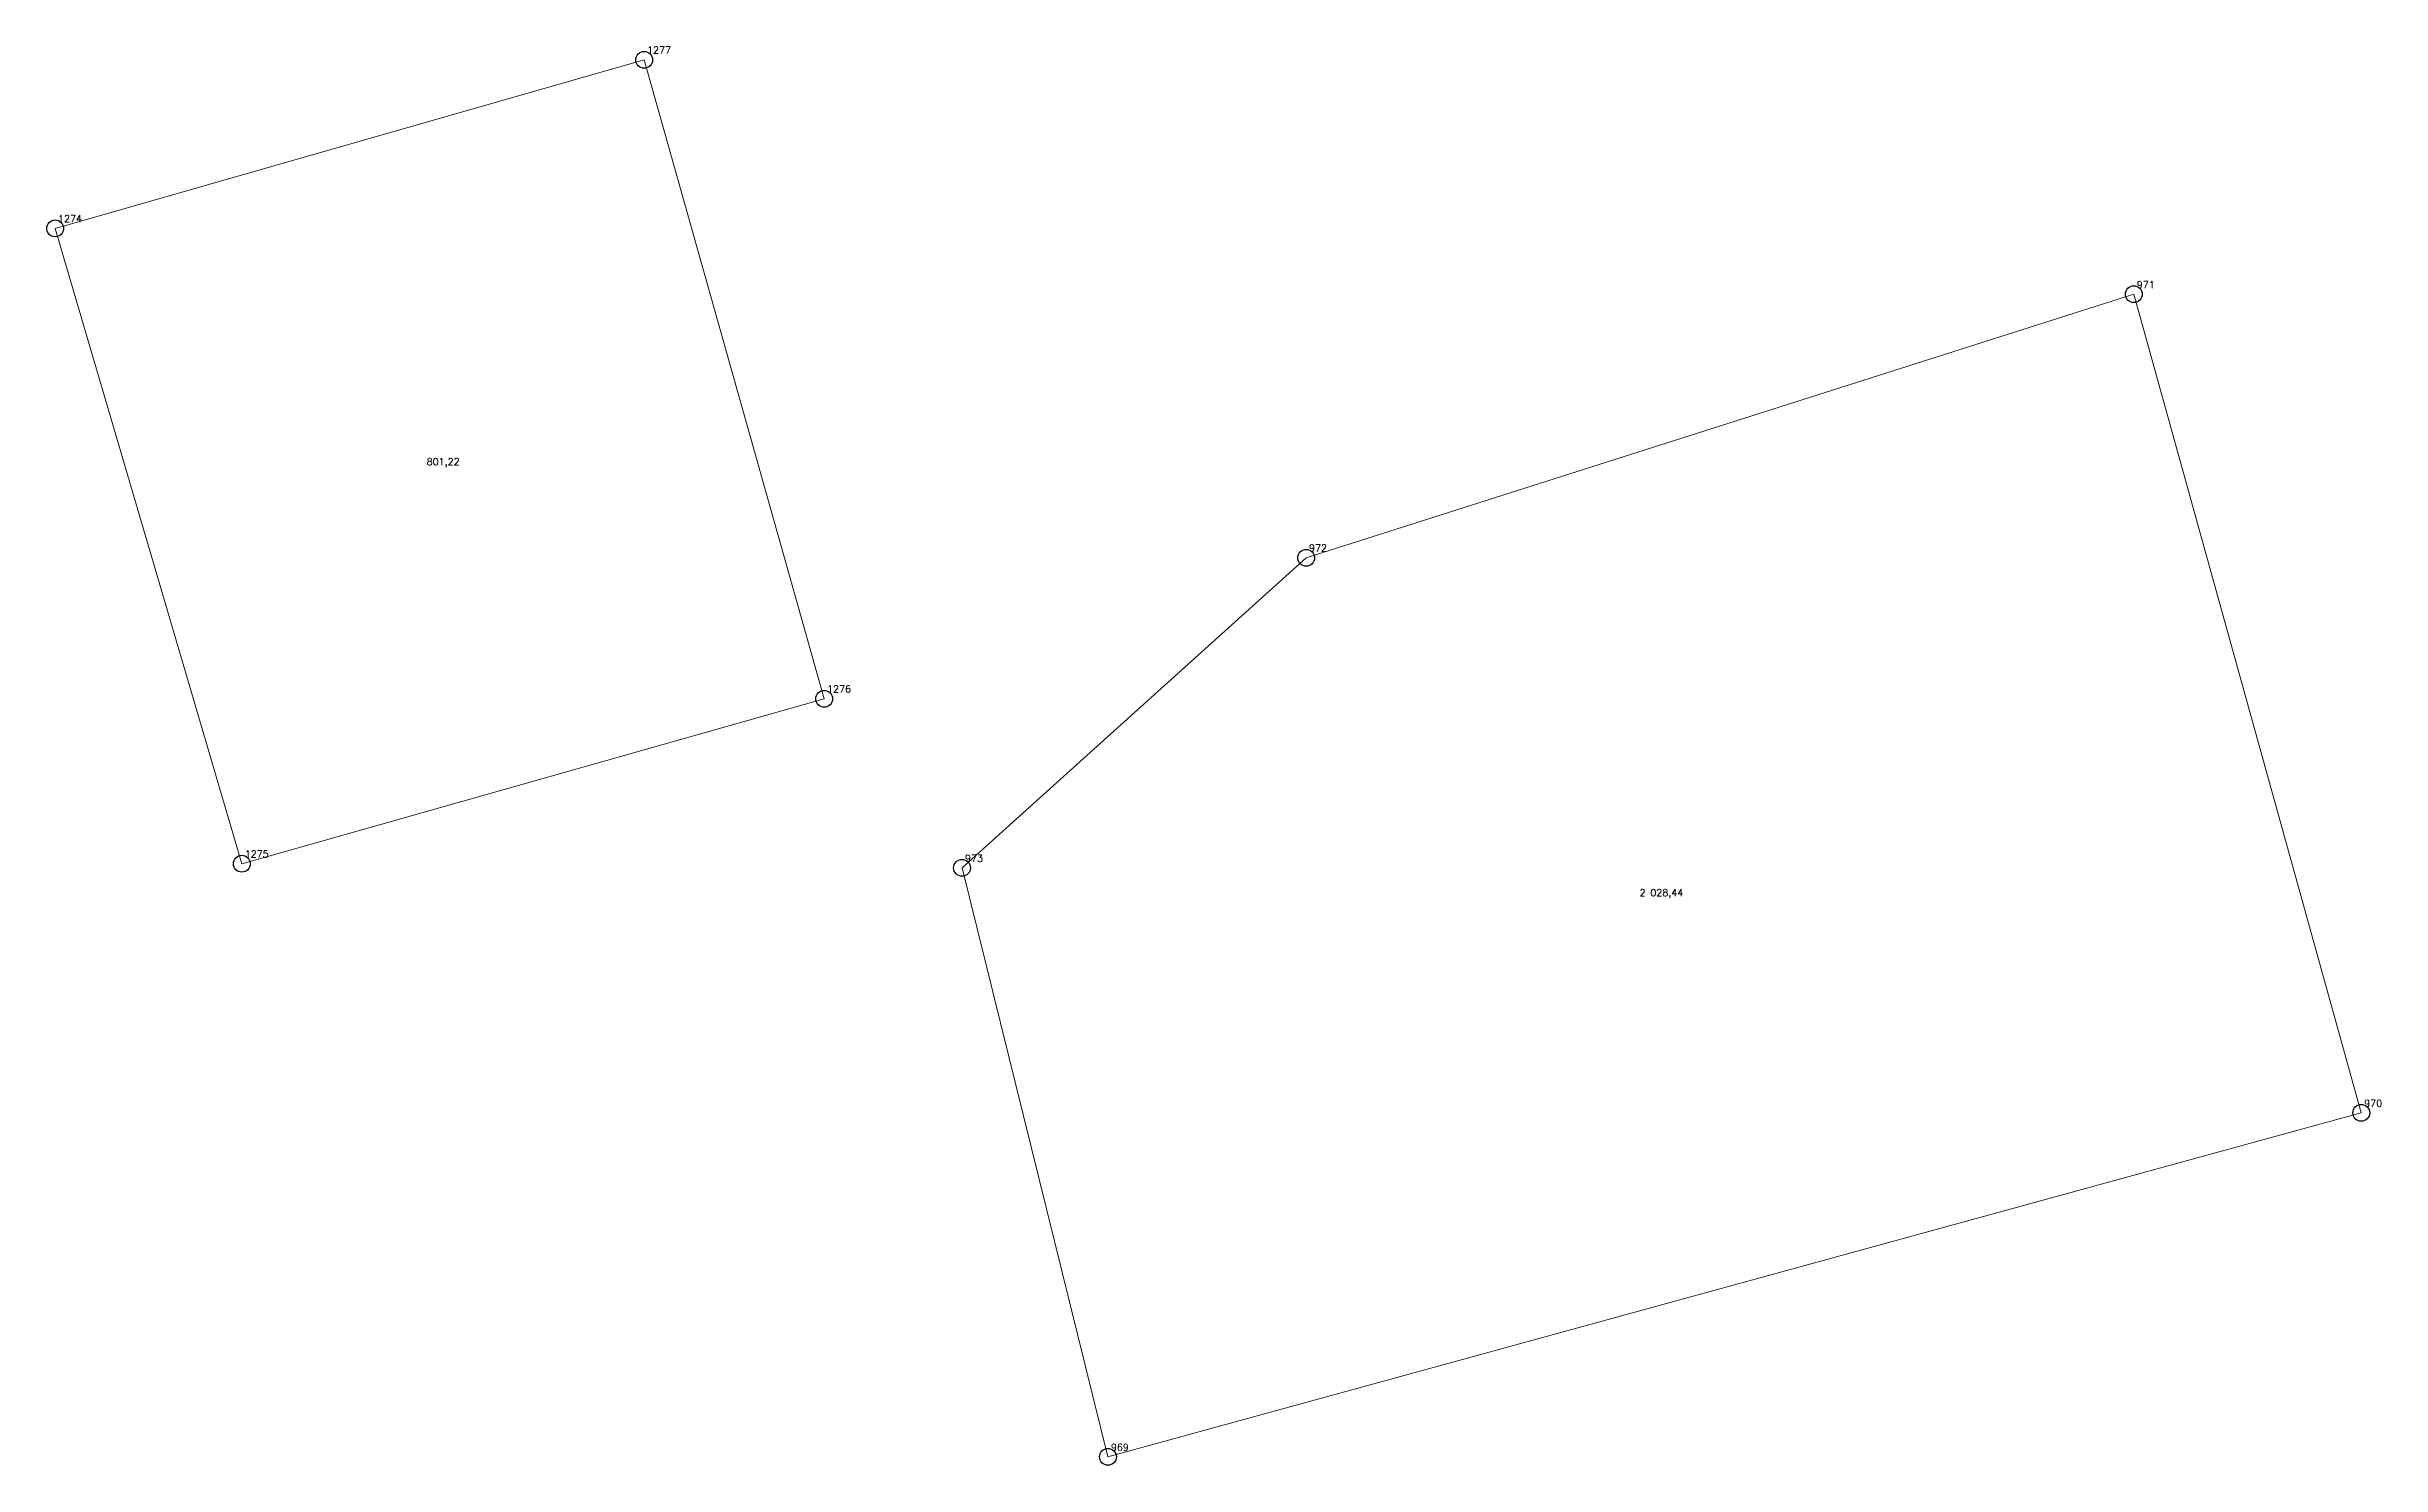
# Model space of a CAD drawing. Extents: x 1390702 to 1399289, y 354783 to 361029.
# Drawn here: x 1396041.9 to 1396145.9, y 359447.2 to 359510.5 of the extents above; entities that cross this region are included whole.
import ezdxf

# ---------------------------------------------------------------- set-up
doc = ezdxf.new("R2010")
doc.units = 0
doc.header["$PDMODE"] = 33
doc.header["$PDSIZE"] = 0.75
doc.layers.add('7 - разработанные границы территорий окн', color=7, linetype='Continuous')
doc.styles.get("Standard").update_dxf_attribs({"font": 'simplex.shx'})

msp = doc.modelspace()

# ---------------------------------------------------------------- texts
at = {"layer": '7 - разработанные границы территорий окн', "color": 7}
for s, p in [('1277', (1396068.64, 359510.15)), ('1274', (1396042.4, 359502.64)), ('971', (1396135, 359499.7)), ('801,22', (1396058.82, 359491.81)), ('801,22', (1396058.82, 359491.81)), ('972', (1396098.13, 359487.96)), ('1276', (1396076.66, 359481.68)), ('1275', (1396050.72, 359474.33)), ('973', (1396082.8, 359474.14)), ('2 028,44', (1396112.85, 359472.61)), ('2 028,44', (1396112.85, 359472.61)), ('970', (1396145.13, 359463.22)), ('969', (1396089.3, 359447.89))]:
    msp.add_text(s, height=0.311, dxfattribs=at).set_placement(p)

# ---------------------------------------------------------------- linework, layer by layer
at = {"layer": '7 - разработанные границы территорий окн', "color": 7, "lineweight": 20}
for points in [[(1396042.27, 359502.36), (1396068.51, 359509.87), (1396076.53, 359481.4), (1396050.59, 359474.05), (1396042.27, 359502.36)], [(1396042.27, 359502.36), (1396068.51, 359509.87), (1396076.53, 359481.4), (1396050.59, 359474.05), (1396042.27, 359502.36)], [(1396089.17, 359447.62), (1396082.67, 359473.87), (1396098, 359487.68), (1396134.87, 359499.43), (1396145, 359462.95), (1396089.17, 359447.62)], [(1396089.17, 359447.62), (1396082.67, 359473.87), (1396098, 359487.68), (1396134.87, 359499.43), (1396145, 359462.95), (1396089.17, 359447.62)]]:
    msp.add_lwpolyline(points, close=True, dxfattribs=at)
at = {"layer": '7 - разработанные границы территорий окн'}
for p in [(1396068.51, 359509.87), (1396042.27, 359502.36), (1396134.87, 359499.43), (1396098, 359487.68), (1396076.53, 359481.4), (1396050.59, 359474.05), (1396082.67, 359473.87), (1396145, 359462.95), (1396089.17, 359447.62)]:
    msp.add_point(p, dxfattribs=at)

msp.set_redraw_order([(e.dxf.handle, doc.entitydb.next_handle()) for e in msp.query("TEXT MTEXT ATTDEF DIMENSION ARC_DIMENSION")])  # texts and dimensions are drawn at this point

doc.saveas('drawing.dxf')
